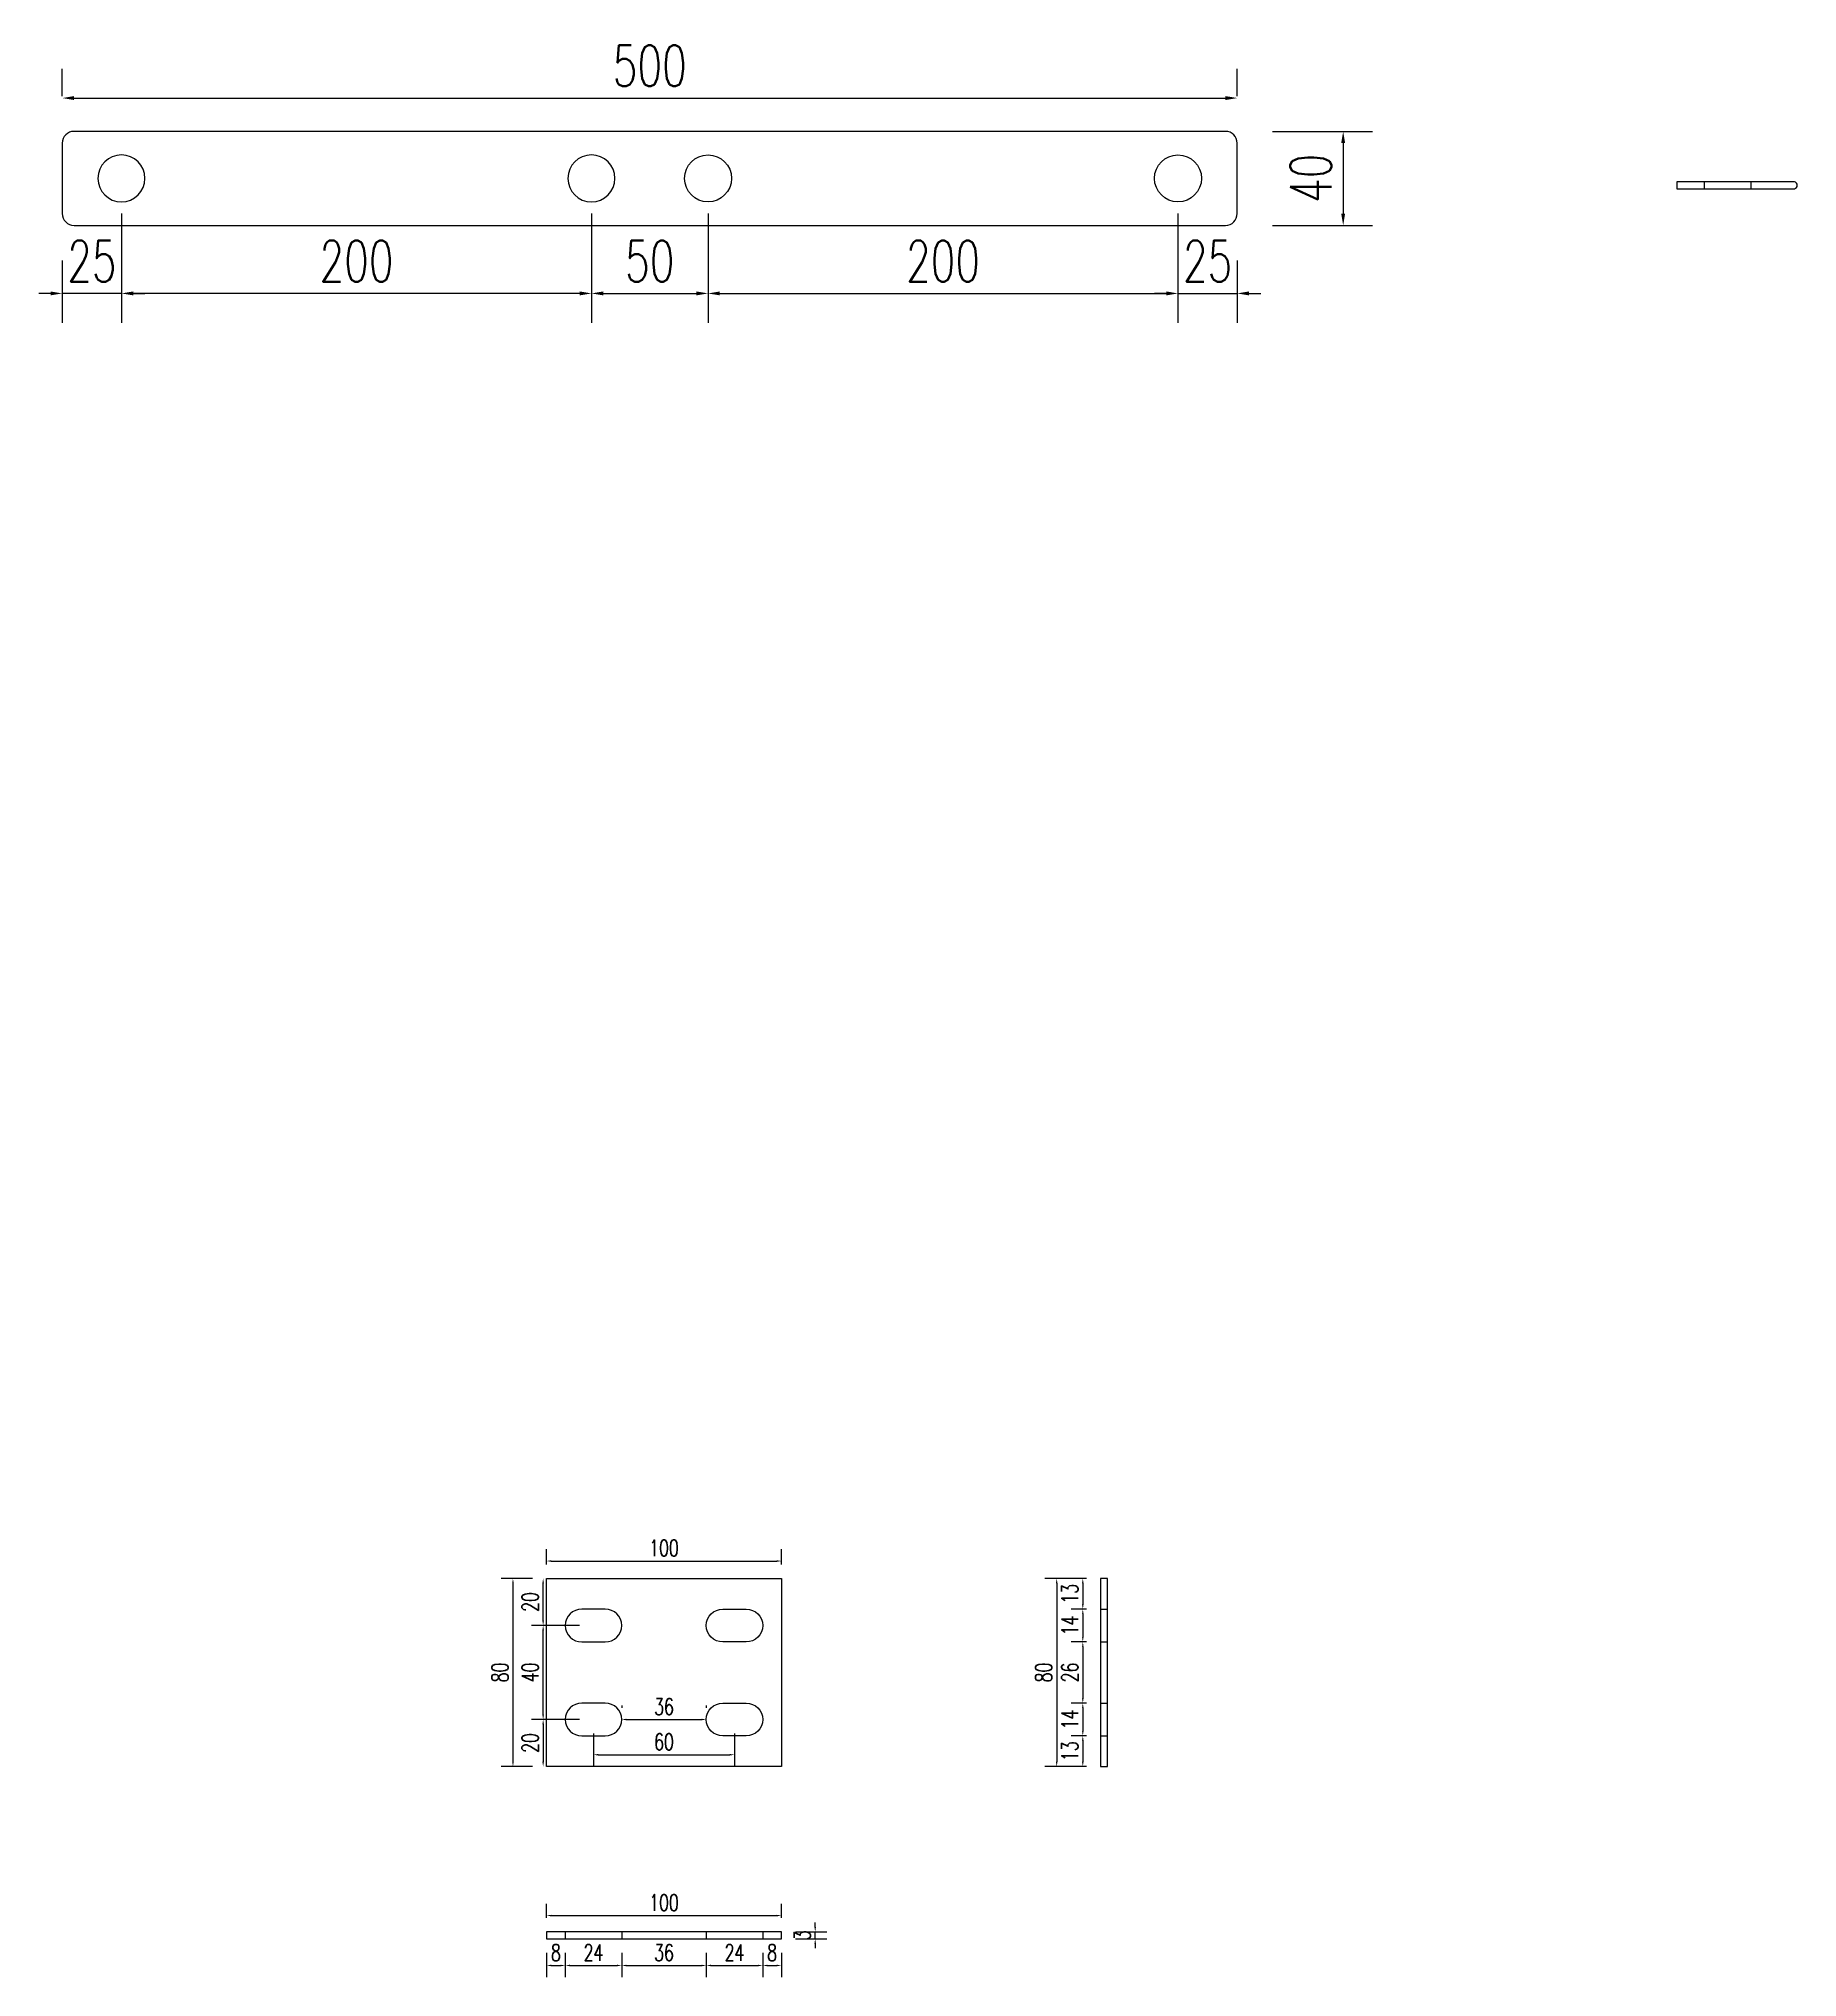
# Model space of a CAD drawing. Header units: millimetres. Extents: x -1088552 to 100, y 985 to 1353733.
# Drawn here: x -946702 to -945954, y 1261332 to 1262157 of the extents above; entities that cross this region are included whole.
import ezdxf

# ---------------------------------------------------------------- set-up
doc = ezdxf.new("R2010")
doc.units = ezdxf.units.MM
doc.header["$LTSCALE"] = 10
doc.layers.get('DEFPOINTS').update_dxf_attribs({"linetype": 'CONTINUOUS'})
doc.layers.add('W-STEEL_FRAME钢架', color=3, linetype='CONTINUOUS')
doc.styles.add('STANDARD_T3', font='simplex.shx', dxfattribs={"width": 0.7, "bigfont": 'gbcbig.shx'})
doc.dimstyles.new('W&&2', dxfattribs={"dimtxt": 3.5, "dimasz": 1, "dimexe": 2.5, "dimexo": 3, "dimgap": 1, "dimtad": 1, "dimdec": 0, "dimzin": 0, "dimdsep": 46, "dimtxsty": 'STANDARD_T3', "dimcen": 0.09, "dimclrd": 1, "dimclre": 1, "dimclrt": 7, "dimazin": 2, "dimtfac": 1, "dimtdec": 0, "dimtix": 1, "dimtmove": 2, "dimatfit": 3, "dimfxl": 100, "dimtolj": 1, "dimtzin": 0, "dimarcsym": 0})
doc.dimstyles.new('W&&5', dxfattribs={"dimtxt": 17.5, "dimasz": 5, "dimexe": 12.5, "dimexo": 15, "dimgap": 5, "dimtad": 1, "dimdec": 0, "dimzin": 0, "dimdsep": 46, "dimtxsty": 'STANDARD_T3', "dimcen": 0.09, "dimclrd": 1, "dimclre": 1, "dimclrt": 7, "dimazin": 2, "dimtfac": 1, "dimtdec": 0, "dimtix": 1, "dimtmove": 2, "dimatfit": 3, "dimfxl": 100, "dimtolj": 1, "dimtzin": 0, "dimarcsym": 0})

msp = doc.modelspace()

# ---------------------------------------------------------------- blocks, each defined once
blk = doc.blocks.new('*D149')
at = {"layer": 'DEFPOINTS', "color": 0, "transparency": 16777216}
for p in [(-946467.26, 1262097.47), (-946417.65, 1262097.47), (-946417.65, 1262048.5)]:
    blk.add_point(p, dxfattribs=at)
at = {"layer": 'W-STEEL_FRAME钢架', "color": 1, "lineweight": -2, "transparency": 16777216}
for p, q in [((-946467.26, 1262082.47), (-946467.26, 1262036)), ((-946417.65, 1262082.47), (-946417.65, 1262036)), ((-946462.26, 1262048.5), (-946422.65, 1262048.5))]:
    blk.add_line(p, q, dxfattribs=at)
at = {"layer": 'W-STEEL_FRAME钢架', "color": 1, "transparency": 16777216}
for points in [[(-946462.26, 1262049.34), (-946462.26, 1262047.67), (-946467.26, 1262048.5)], [(-946422.65, 1262049.34), (-946422.65, 1262047.67), (-946417.65, 1262048.5)]]:
    blk.add_solid(points, dxfattribs=at)
at = {"layer": 'W-STEEL_FRAME钢架', "color": 7, "transparency": 16777216, "insert": (-946442.46, 1262062.25), "char_height": 17.5, "attachment_point": 5, "style": 'STANDARD_T3'}
blk.add_mtext('\\A1;50', dxfattribs=at)
blk = doc.blocks.new('*D150')
at = {"layer": 'DEFPOINTS', "color": 0, "transparency": 16777216}
for p in [(-946192.46, 1262131.65), (-946692.46, 1262117.47), (-946192.46, 1262117.47)]:
    blk.add_point(p, dxfattribs=at)
at = {"layer": 'W-STEEL_FRAME钢架', "color": 1, "lineweight": -2, "transparency": 16777216}
for p, q in [((-946692.46, 1262132.47), (-946692.46, 1262144.15)), ((-946192.46, 1262132.47), (-946192.46, 1262144.15)), ((-946687.46, 1262131.65), (-946197.46, 1262131.65))]:
    blk.add_line(p, q, dxfattribs=at)
at = {"layer": 'W-STEEL_FRAME钢架', "color": 1, "transparency": 16777216}
for points in [[(-946687.46, 1262132.48), (-946687.46, 1262130.81), (-946692.46, 1262131.65)], [(-946197.46, 1262132.48), (-946197.46, 1262130.81), (-946192.46, 1262131.65)]]:
    blk.add_solid(points, dxfattribs=at)
at = {"layer": 'W-STEEL_FRAME钢架', "color": 7, "transparency": 16777216, "insert": (-946442.46, 1262145.4), "char_height": 17.5, "attachment_point": 5, "style": 'STANDARD_T3'}
blk.add_mtext('\\A1;500', dxfattribs=at)
blk = doc.blocks.new('*D151')
at = {"layer": 'DEFPOINTS', "color": 0, "transparency": 16777216}
for p in [(-946386.39, 1261509.02), (-946486.39, 1261501.56), (-946386.39, 1261501.56)]:
    blk.add_point(p, dxfattribs=at)
at = {"layer": 'W-STEEL_FRAME钢架', "color": 1, "lineweight": -2, "transparency": 16777216}
for p, q in [((-946486.39, 1261507.56), (-946486.39, 1261514.02)), ((-946386.39, 1261507.56), (-946386.39, 1261514.02)), ((-946484.39, 1261509.02), (-946388.39, 1261509.02))]:
    blk.add_line(p, q, dxfattribs=at)
at = {"layer": 'W-STEEL_FRAME钢架', "color": 1, "transparency": 16777216}
for points in [[(-946484.39, 1261509.35), (-946484.39, 1261508.68), (-946486.39, 1261509.02)], [(-946388.39, 1261509.35), (-946388.39, 1261508.68), (-946386.39, 1261509.02)]]:
    blk.add_solid(points, dxfattribs=at)
at = {"layer": 'W-STEEL_FRAME钢架', "color": 7, "transparency": 16777216, "insert": (-946436.39, 1261514.52), "char_height": 7, "attachment_point": 5, "style": 'STANDARD_T3'}
blk.add_mtext('\\A1;100', dxfattribs=at)
blk = doc.blocks.new('*D152')
at = {"layer": 'DEFPOINTS', "color": 0, "transparency": 16777216}
for p in [(-946486.39, 1261501.56), (-946500.67, 1261421.56), (-946486.39, 1261421.56)]:
    blk.add_point(p, dxfattribs=at)
at = {"layer": 'W-STEEL_FRAME钢架', "color": 1, "lineweight": -2, "transparency": 16777216}
for p, q in [((-946492.39, 1261501.56), (-946505.67, 1261501.56)), ((-946500.67, 1261499.56), (-946500.67, 1261423.56)), ((-946492.39, 1261421.56), (-946505.67, 1261421.56))]:
    blk.add_line(p, q, dxfattribs=at)
at = {"layer": 'W-STEEL_FRAME钢架', "color": 1, "transparency": 16777216}
for points in [[(-946501, 1261499.56), (-946500.33, 1261499.56), (-946500.67, 1261501.56)], [(-946501, 1261423.56), (-946500.33, 1261423.56), (-946500.67, 1261421.56)]]:
    blk.add_solid(points, dxfattribs=at)
at = {"layer": 'W-STEEL_FRAME钢架', "color": 7, "transparency": 16777216, "insert": (-946506.17, 1261461.56), "char_height": 7, "attachment_point": 5, "rotation": 90, "style": 'STANDARD_T3'}
blk.add_mtext('\\A1;80', dxfattribs=at)
blk = doc.blocks.new('*D153')
at = {"layer": 'DEFPOINTS', "color": 0, "transparency": 16777216}
for p in [(-946466.39, 1261441.56), (-946406.39, 1261441.56), (-946406.39, 1261426.56)]:
    blk.add_point(p, dxfattribs=at)
at = {"layer": 'W-STEEL_FRAME钢架', "color": 1, "lineweight": -2, "transparency": 16777216}
for p, q in [((-946466.39, 1261435.56), (-946466.39, 1261421.56)), ((-946406.39, 1261435.56), (-946406.39, 1261421.56)), ((-946464.39, 1261426.56), (-946408.39, 1261426.56))]:
    blk.add_line(p, q, dxfattribs=at)
at = {"layer": 'W-STEEL_FRAME钢架', "color": 1, "transparency": 16777216}
for points in [[(-946464.39, 1261426.89), (-946464.39, 1261426.23), (-946466.39, 1261426.56)], [(-946408.39, 1261426.89), (-946408.39, 1261426.23), (-946406.39, 1261426.56)]]:
    blk.add_solid(points, dxfattribs=at)
at = {"layer": 'W-STEEL_FRAME钢架', "color": 7, "transparency": 16777216, "insert": (-946436.39, 1261432.06), "char_height": 7, "attachment_point": 5, "style": 'STANDARD_T3'}
blk.add_mtext('\\A1;60', dxfattribs=at)
blk = doc.blocks.new('*D154')
at = {"layer": 'DEFPOINTS', "color": 0, "transparency": 16777216}
for p in [(-946487.82, 1261481.56), (-946466.39, 1261481.56), (-946466.39, 1261441.56)]:
    blk.add_point(p, dxfattribs=at)
at = {"layer": 'W-STEEL_FRAME钢架', "color": 1, "lineweight": -2, "transparency": 16777216}
for p, q in [((-946472.39, 1261481.56), (-946492.82, 1261481.56)), ((-946487.82, 1261443.56), (-946487.82, 1261479.56)), ((-946472.39, 1261441.56), (-946492.82, 1261441.56))]:
    blk.add_line(p, q, dxfattribs=at)
at = {"layer": 'W-STEEL_FRAME钢架', "color": 1, "transparency": 16777216}
for points in [[(-946488.16, 1261479.56), (-946487.49, 1261479.56), (-946487.82, 1261481.56)], [(-946488.16, 1261443.56), (-946487.49, 1261443.56), (-946487.82, 1261441.56)]]:
    blk.add_solid(points, dxfattribs=at)
at = {"layer": 'W-STEEL_FRAME钢架', "color": 7, "transparency": 16777216, "insert": (-946493.32, 1261461.56), "char_height": 7, "attachment_point": 5, "rotation": 90, "style": 'STANDARD_T3'}
blk.add_mtext('\\A1;40', dxfattribs=at)
blk = doc.blocks.new('*D155')
at = {"layer": 'DEFPOINTS', "color": 0, "transparency": 16777216}
for p in [(-946386.39, 1261358.1), (-946486.39, 1261351.21), (-946386.39, 1261351.21)]:
    blk.add_point(p, dxfattribs=at)
at = {"layer": 'W-STEEL_FRAME钢架', "color": 1, "lineweight": -2, "transparency": 16777216}
for p, q in [((-946486.39, 1261357.21), (-946486.39, 1261363.1)), ((-946484.39, 1261358.1), (-946388.39, 1261358.1)), ((-946386.39, 1261357.21), (-946386.39, 1261363.1))]:
    blk.add_line(p, q, dxfattribs=at)
at = {"layer": 'W-STEEL_FRAME钢架', "color": 1, "transparency": 16777216}
for points in [[(-946484.39, 1261358.44), (-946484.39, 1261357.77), (-946486.39, 1261358.1)], [(-946388.39, 1261358.44), (-946388.39, 1261357.77), (-946386.39, 1261358.1)]]:
    blk.add_solid(points, dxfattribs=at)
at = {"layer": 'W-STEEL_FRAME钢架', "color": 7, "transparency": 16777216, "insert": (-946436.39, 1261363.6), "char_height": 7, "attachment_point": 5, "style": 'STANDARD_T3'}
blk.add_mtext('\\A1;100', dxfattribs=at)
blk = doc.blocks.new('*D156')
at = {"layer": 'DEFPOINTS', "color": 0, "transparency": 16777216}
for p in [(-946486.39, 1261348.21), (-946478.39, 1261348.21), (-946478.39, 1261336.87)]:
    blk.add_point(p, dxfattribs=at)
at = {"layer": 'W-STEEL_FRAME钢架', "color": 1, "lineweight": -2, "transparency": 16777216}
for p, q in [((-946486.39, 1261342.21), (-946486.39, 1261331.87)), ((-946478.39, 1261342.21), (-946478.39, 1261331.87)), ((-946484.39, 1261336.87), (-946480.39, 1261336.87))]:
    blk.add_line(p, q, dxfattribs=at)
at = {"layer": 'W-STEEL_FRAME钢架', "color": 1, "transparency": 16777216}
for points in [[(-946484.39, 1261337.21), (-946484.39, 1261336.54), (-946486.39, 1261336.87)], [(-946480.39, 1261337.21), (-946480.39, 1261336.54), (-946478.39, 1261336.87)]]:
    blk.add_solid(points, dxfattribs=at)
at = {"layer": 'W-STEEL_FRAME钢架', "color": 7, "transparency": 16777216, "insert": (-946482.39, 1261342.37), "char_height": 7, "attachment_point": 5, "style": 'STANDARD_T3'}
blk.add_mtext('\\A1;8', dxfattribs=at)
blk = doc.blocks.new('*D157')
at = {"layer": 'DEFPOINTS', "color": 0, "transparency": 16777216}
for p in [(-946478.39, 1261348.21), (-946454.39, 1261348.21), (-946454.39, 1261336.87)]:
    blk.add_point(p, dxfattribs=at)
at = {"layer": 'W-STEEL_FRAME钢架', "color": 1, "lineweight": -2, "transparency": 16777216}
for p, q in [((-946478.39, 1261342.21), (-946478.39, 1261331.87)), ((-946454.39, 1261342.21), (-946454.39, 1261331.87)), ((-946476.39, 1261336.87), (-946456.39, 1261336.87))]:
    blk.add_line(p, q, dxfattribs=at)
at = {"layer": 'W-STEEL_FRAME钢架', "color": 1, "transparency": 16777216}
for points in [[(-946476.39, 1261337.21), (-946476.39, 1261336.54), (-946478.39, 1261336.87)], [(-946456.39, 1261337.21), (-946456.39, 1261336.54), (-946454.39, 1261336.87)]]:
    blk.add_solid(points, dxfattribs=at)
at = {"layer": 'W-STEEL_FRAME钢架', "color": 7, "transparency": 16777216, "insert": (-946466.39, 1261342.37), "char_height": 7, "attachment_point": 5, "style": 'STANDARD_T3'}
blk.add_mtext('\\A1;24', dxfattribs=at)
blk = doc.blocks.new('*D158')
at = {"layer": 'DEFPOINTS', "color": 0, "transparency": 16777216}
for p in [(-946454.39, 1261348.21), (-946418.39, 1261348.21), (-946418.39, 1261336.87)]:
    blk.add_point(p, dxfattribs=at)
at = {"layer": 'W-STEEL_FRAME钢架', "color": 1, "lineweight": -2, "transparency": 16777216}
for p, q in [((-946454.39, 1261342.21), (-946454.39, 1261331.87)), ((-946418.39, 1261342.21), (-946418.39, 1261331.87)), ((-946452.39, 1261336.87), (-946420.39, 1261336.87))]:
    blk.add_line(p, q, dxfattribs=at)
at = {"layer": 'W-STEEL_FRAME钢架', "color": 1, "transparency": 16777216}
for points in [[(-946452.39, 1261337.21), (-946452.39, 1261336.54), (-946454.39, 1261336.87)], [(-946420.39, 1261337.21), (-946420.39, 1261336.54), (-946418.39, 1261336.87)]]:
    blk.add_solid(points, dxfattribs=at)
at = {"layer": 'W-STEEL_FRAME钢架', "color": 7, "transparency": 16777216, "insert": (-946436.39, 1261342.37), "char_height": 7, "attachment_point": 5, "style": 'STANDARD_T3'}
blk.add_mtext('\\A1;36', dxfattribs=at)
blk = doc.blocks.new('*D159')
at = {"layer": 'DEFPOINTS', "color": 0, "transparency": 16777216}
for p in [(-946418.39, 1261348.21), (-946394.39, 1261348.21), (-946394.39, 1261336.87)]:
    blk.add_point(p, dxfattribs=at)
at = {"layer": 'W-STEEL_FRAME钢架', "color": 1, "lineweight": -2, "transparency": 16777216}
for p, q in [((-946418.39, 1261342.21), (-946418.39, 1261331.87)), ((-946394.39, 1261342.21), (-946394.39, 1261331.87)), ((-946416.39, 1261336.87), (-946396.39, 1261336.87))]:
    blk.add_line(p, q, dxfattribs=at)
at = {"layer": 'W-STEEL_FRAME钢架', "color": 1, "transparency": 16777216}
for points in [[(-946416.39, 1261337.21), (-946416.39, 1261336.54), (-946418.39, 1261336.87)], [(-946396.39, 1261337.21), (-946396.39, 1261336.54), (-946394.39, 1261336.87)]]:
    blk.add_solid(points, dxfattribs=at)
at = {"layer": 'W-STEEL_FRAME钢架', "color": 7, "transparency": 16777216, "insert": (-946406.39, 1261342.37), "char_height": 7, "attachment_point": 5, "style": 'STANDARD_T3'}
blk.add_mtext('\\A1;24', dxfattribs=at)
blk = doc.blocks.new('*D160')
at = {"layer": 'DEFPOINTS', "color": 0, "transparency": 16777216}
for p in [(-946394.39, 1261348.21), (-946386.39, 1261348.21), (-946386.39, 1261336.87)]:
    blk.add_point(p, dxfattribs=at)
at = {"layer": 'W-STEEL_FRAME钢架', "color": 1, "lineweight": -2, "transparency": 16777216}
for p, q in [((-946394.39, 1261342.21), (-946394.39, 1261331.87)), ((-946386.39, 1261342.21), (-946386.39, 1261331.87)), ((-946392.39, 1261336.87), (-946388.39, 1261336.87))]:
    blk.add_line(p, q, dxfattribs=at)
at = {"layer": 'W-STEEL_FRAME钢架', "color": 1, "transparency": 16777216}
for points in [[(-946392.39, 1261337.21), (-946392.39, 1261336.54), (-946394.39, 1261336.87)], [(-946388.39, 1261337.21), (-946388.39, 1261336.54), (-946386.39, 1261336.87)]]:
    blk.add_solid(points, dxfattribs=at)
at = {"layer": 'W-STEEL_FRAME钢架', "color": 7, "transparency": 16777216, "insert": (-946390.39, 1261342.37), "char_height": 7, "attachment_point": 5, "style": 'STANDARD_T3'}
blk.add_mtext('\\A1;8', dxfattribs=at)
blk = doc.blocks.new('*D161')
at = {"layer": 'DEFPOINTS', "color": 0, "transparency": 16777216}
for p in [(-946250.65, 1261501.56), (-946258.16, 1261488.56), (-946250.65, 1261488.56)]:
    blk.add_point(p, dxfattribs=at)
at = {"layer": 'W-STEEL_FRAME钢架', "color": 1, "lineweight": -2, "transparency": 16777216}
for p, q in [((-946256.65, 1261501.56), (-946263.16, 1261501.56)), ((-946258.16, 1261499.56), (-946258.16, 1261490.56)), ((-946256.65, 1261488.56), (-946263.16, 1261488.56))]:
    blk.add_line(p, q, dxfattribs=at)
at = {"layer": 'W-STEEL_FRAME钢架', "color": 1, "transparency": 16777216}
for points in [[(-946258.49, 1261499.56), (-946257.83, 1261499.56), (-946258.16, 1261501.56)], [(-946258.49, 1261490.56), (-946257.83, 1261490.56), (-946258.16, 1261488.56)]]:
    blk.add_solid(points, dxfattribs=at)
at = {"layer": 'W-STEEL_FRAME钢架', "color": 7, "transparency": 16777216, "insert": (-946263.66, 1261495.06), "char_height": 7, "attachment_point": 5, "rotation": 90, "style": 'STANDARD_T3'}
blk.add_mtext('\\A1;13', dxfattribs=at)
blk = doc.blocks.new('*D162')
at = {"layer": 'DEFPOINTS', "color": 0, "transparency": 16777216}
for p in [(-946250.65, 1261488.56), (-946258.16, 1261474.56), (-946250.65, 1261474.56)]:
    blk.add_point(p, dxfattribs=at)
at = {"layer": 'W-STEEL_FRAME钢架', "color": 1, "lineweight": -2, "transparency": 16777216}
for p, q in [((-946256.65, 1261488.56), (-946263.16, 1261488.56)), ((-946258.16, 1261486.56), (-946258.16, 1261476.56)), ((-946256.65, 1261474.56), (-946263.16, 1261474.56))]:
    blk.add_line(p, q, dxfattribs=at)
at = {"layer": 'W-STEEL_FRAME钢架', "color": 1, "transparency": 16777216}
for points in [[(-946258.49, 1261486.56), (-946257.83, 1261486.56), (-946258.16, 1261488.56)], [(-946258.49, 1261476.56), (-946257.83, 1261476.56), (-946258.16, 1261474.56)]]:
    blk.add_solid(points, dxfattribs=at)
at = {"layer": 'W-STEEL_FRAME钢架', "color": 7, "transparency": 16777216, "insert": (-946263.66, 1261481.56), "char_height": 7, "attachment_point": 5, "rotation": 90, "style": 'STANDARD_T3'}
blk.add_mtext('\\A1;14', dxfattribs=at)
blk = doc.blocks.new('*D163')
at = {"layer": 'DEFPOINTS', "color": 0, "transparency": 16777216}
for p in [(-946250.65, 1261474.56), (-946258.16, 1261448.56), (-946250.65, 1261448.56)]:
    blk.add_point(p, dxfattribs=at)
at = {"layer": 'W-STEEL_FRAME钢架', "color": 1, "lineweight": -2, "transparency": 16777216}
for p, q in [((-946256.65, 1261474.56), (-946263.16, 1261474.56)), ((-946258.16, 1261472.56), (-946258.16, 1261450.56)), ((-946256.65, 1261448.56), (-946263.16, 1261448.56))]:
    blk.add_line(p, q, dxfattribs=at)
at = {"layer": 'W-STEEL_FRAME钢架', "color": 1, "transparency": 16777216}
for points in [[(-946258.49, 1261472.56), (-946257.83, 1261472.56), (-946258.16, 1261474.56)], [(-946258.49, 1261450.56), (-946257.83, 1261450.56), (-946258.16, 1261448.56)]]:
    blk.add_solid(points, dxfattribs=at)
at = {"layer": 'W-STEEL_FRAME钢架', "color": 7, "transparency": 16777216, "insert": (-946263.66, 1261461.56), "char_height": 7, "attachment_point": 5, "rotation": 90, "style": 'STANDARD_T3'}
blk.add_mtext('\\A1;26', dxfattribs=at)
blk = doc.blocks.new('*D164')
at = {"layer": 'DEFPOINTS', "color": 0, "transparency": 16777216}
for p in [(-946250.65, 1261448.56), (-946258.16, 1261434.56), (-946250.65, 1261434.56)]:
    blk.add_point(p, dxfattribs=at)
at = {"layer": 'W-STEEL_FRAME钢架', "color": 1, "lineweight": -2, "transparency": 16777216}
for p, q in [((-946256.65, 1261448.56), (-946263.16, 1261448.56)), ((-946258.16, 1261446.56), (-946258.16, 1261436.56)), ((-946256.65, 1261434.56), (-946263.16, 1261434.56))]:
    blk.add_line(p, q, dxfattribs=at)
at = {"layer": 'W-STEEL_FRAME钢架', "color": 1, "transparency": 16777216}
for points in [[(-946258.49, 1261446.56), (-946257.83, 1261446.56), (-946258.16, 1261448.56)], [(-946258.49, 1261436.56), (-946257.83, 1261436.56), (-946258.16, 1261434.56)]]:
    blk.add_solid(points, dxfattribs=at)
at = {"layer": 'W-STEEL_FRAME钢架', "color": 7, "transparency": 16777216, "insert": (-946263.66, 1261441.56), "char_height": 7, "attachment_point": 5, "rotation": 90, "style": 'STANDARD_T3'}
blk.add_mtext('\\A1;14', dxfattribs=at)
blk = doc.blocks.new('*D165')
at = {"layer": 'DEFPOINTS', "color": 0, "transparency": 16777216}
for p in [(-946250.65, 1261434.56), (-946258.16, 1261421.56), (-946250.65, 1261421.56)]:
    blk.add_point(p, dxfattribs=at)
at = {"layer": 'W-STEEL_FRAME钢架', "color": 1, "lineweight": -2, "transparency": 16777216}
for p, q in [((-946256.65, 1261434.56), (-946263.16, 1261434.56)), ((-946258.16, 1261432.56), (-946258.16, 1261423.56)), ((-946256.65, 1261421.56), (-946263.16, 1261421.56))]:
    blk.add_line(p, q, dxfattribs=at)
at = {"layer": 'W-STEEL_FRAME钢架', "color": 1, "transparency": 16777216}
for points in [[(-946258.49, 1261432.56), (-946257.83, 1261432.56), (-946258.16, 1261434.56)], [(-946258.49, 1261423.56), (-946257.83, 1261423.56), (-946258.16, 1261421.56)]]:
    blk.add_solid(points, dxfattribs=at)
at = {"layer": 'W-STEEL_FRAME钢架', "color": 7, "transparency": 16777216, "insert": (-946263.66, 1261428.06), "char_height": 7, "attachment_point": 5, "rotation": 90, "style": 'STANDARD_T3'}
blk.add_mtext('\\A1;13', dxfattribs=at)
blk = doc.blocks.new('*D166')
at = {"layer": 'DEFPOINTS', "color": 0, "transparency": 16777216}
for p in [(-946250.65, 1261501.56), (-946269.27, 1261421.56), (-946250.65, 1261421.56)]:
    blk.add_point(p, dxfattribs=at)
at = {"layer": 'W-STEEL_FRAME钢架', "color": 1, "lineweight": -2, "transparency": 16777216}
for p, q in [((-946256.65, 1261501.56), (-946274.27, 1261501.56)), ((-946269.27, 1261499.56), (-946269.27, 1261423.56)), ((-946256.65, 1261421.56), (-946274.27, 1261421.56))]:
    blk.add_line(p, q, dxfattribs=at)
at = {"layer": 'W-STEEL_FRAME钢架', "color": 1, "transparency": 16777216}
for points in [[(-946269.6, 1261499.56), (-946268.94, 1261499.56), (-946269.27, 1261501.56)], [(-946269.6, 1261423.56), (-946268.94, 1261423.56), (-946269.27, 1261421.56)]]:
    blk.add_solid(points, dxfattribs=at)
at = {"layer": 'W-STEEL_FRAME钢架', "color": 7, "transparency": 16777216, "insert": (-946274.77, 1261461.56), "char_height": 7, "attachment_point": 5, "rotation": 90, "style": 'STANDARD_T3'}
blk.add_mtext('\\A1;80', dxfattribs=at)
blk = doc.blocks.new('*D167')
at = {"layer": 'DEFPOINTS', "color": 0, "transparency": 16777216}
for p in [(-946454.39, 1261441.56), (-946418.39, 1261441.56), (-946418.39, 1261441.56)]:
    blk.add_point(p, dxfattribs=at)
at = {"layer": 'W-STEEL_FRAME钢架', "color": 1, "lineweight": -2, "transparency": 16777216}
for p, q in [((-946454.39, 1261447.56), (-946454.39, 1261446.56)), ((-946418.39, 1261447.56), (-946418.39, 1261446.56)), ((-946452.39, 1261441.56), (-946420.39, 1261441.56))]:
    blk.add_line(p, q, dxfattribs=at)
at = {"layer": 'W-STEEL_FRAME钢架', "color": 1, "transparency": 16777216}
for points in [[(-946452.39, 1261441.89), (-946452.39, 1261441.23), (-946454.39, 1261441.56)], [(-946420.39, 1261441.89), (-946420.39, 1261441.23), (-946418.39, 1261441.56)]]:
    blk.add_solid(points, dxfattribs=at)
at = {"layer": 'W-STEEL_FRAME钢架', "color": 7, "transparency": 16777216, "insert": (-946436.39, 1261447.06), "char_height": 7, "attachment_point": 5, "style": 'STANDARD_T3'}
blk.add_mtext('\\A1;36', dxfattribs=at)
blk = doc.blocks.new('*D168')
at = {"layer": 'DEFPOINTS', "color": 0, "transparency": 16777216}
for p in [(-946487.82, 1261501.56), (-946486.39, 1261501.56), (-946466.39, 1261481.56)]:
    blk.add_point(p, dxfattribs=at)
at = {"layer": 'W-STEEL_FRAME钢架', "color": 1, "lineweight": -2, "transparency": 16777216}
for p, q in [((-946492.39, 1261501.56), (-946492.82, 1261501.56)), ((-946487.82, 1261483.56), (-946487.82, 1261499.56)), ((-946472.39, 1261481.56), (-946492.82, 1261481.56))]:
    blk.add_line(p, q, dxfattribs=at)
at = {"layer": 'W-STEEL_FRAME钢架', "color": 1, "transparency": 16777216}
for points in [[(-946488.16, 1261499.56), (-946487.49, 1261499.56), (-946487.82, 1261501.56)], [(-946488.16, 1261483.56), (-946487.49, 1261483.56), (-946487.82, 1261481.56)]]:
    blk.add_solid(points, dxfattribs=at)
at = {"layer": 'W-STEEL_FRAME钢架', "color": 7, "transparency": 16777216, "insert": (-946493.32, 1261491.56), "char_height": 7, "attachment_point": 5, "rotation": 90, "style": 'STANDARD_T3'}
blk.add_mtext('\\A1;20', dxfattribs=at)
blk = doc.blocks.new('*D169')
at = {"layer": 'DEFPOINTS', "color": 0, "transparency": 16777216}
for p in [(-946466.39, 1261441.56), (-946487.82, 1261421.56), (-946486.39, 1261421.56)]:
    blk.add_point(p, dxfattribs=at)
at = {"layer": 'W-STEEL_FRAME钢架', "color": 1, "lineweight": -2, "transparency": 16777216}
for p, q in [((-946472.39, 1261441.56), (-946492.82, 1261441.56)), ((-946487.82, 1261439.56), (-946487.82, 1261423.56)), ((-946492.39, 1261421.56), (-946492.82, 1261421.56))]:
    blk.add_line(p, q, dxfattribs=at)
at = {"layer": 'W-STEEL_FRAME钢架', "color": 1, "transparency": 16777216}
for points in [[(-946488.16, 1261439.56), (-946487.49, 1261439.56), (-946487.82, 1261441.56)], [(-946488.16, 1261423.56), (-946487.49, 1261423.56), (-946487.82, 1261421.56)]]:
    blk.add_solid(points, dxfattribs=at)
at = {"layer": 'W-STEEL_FRAME钢架', "color": 7, "transparency": 16777216, "insert": (-946493.32, 1261431.56), "char_height": 7, "attachment_point": 5, "rotation": 90, "style": 'STANDARD_T3'}
blk.add_mtext('\\A1;20', dxfattribs=at)
blk = doc.blocks.new('*D170')
at = {"layer": 'DEFPOINTS', "color": 0, "transparency": 16777216}
for p in [(-946386.39, 1261351.21), (-946386.39, 1261348.21), (-946372.04, 1261351.21)]:
    blk.add_point(p, dxfattribs=at)
at = {"layer": 'W-STEEL_FRAME钢架', "color": 1, "lineweight": -2, "transparency": 16777216}
for p, q in [((-946380.39, 1261351.21), (-946367.04, 1261351.21)), ((-946380.39, 1261348.21), (-946367.04, 1261348.21)), ((-946372.04, 1261353.21), (-946372.04, 1261355.21)), ((-946372.04, 1261348.21), (-946372.04, 1261351.21)), ((-946372.04, 1261346.21), (-946372.04, 1261344.21))]:
    blk.add_line(p, q, dxfattribs=at)
at = {"layer": 'W-STEEL_FRAME钢架', "color": 1, "transparency": 16777216}
for points in [[(-946372.38, 1261353.21), (-946371.71, 1261353.21), (-946372.04, 1261351.21)], [(-946372.38, 1261346.21), (-946371.71, 1261346.21), (-946372.04, 1261348.21)]]:
    blk.add_solid(points, dxfattribs=at)
at = {"layer": 'W-STEEL_FRAME钢架', "color": 7, "transparency": 16777216, "insert": (-946377.54, 1261349.71), "char_height": 7, "attachment_point": 5, "rotation": 90, "style": 'STANDARD_T3'}
blk.add_mtext('\\A1;3', dxfattribs=at)
blk = doc.blocks.new('*U172')
at = {"layer": 'W-STEEL_FRAME钢架', "transparency": 33554687}
blk.add_circle((0, 0), 10, dxfattribs=at)
blk = doc.blocks.new('*U173')
at = {"layer": 'W-STEEL_FRAME钢架', "color": 0, "linetype": 'ByBlock', "lineweight": -2, "transparency": 16777216}
for p in [(0, 0), (200, 0)]:
    blk.add_blockref('*U172', p, dxfattribs=at)
blk = doc.blocks.new('*D184')
at = {"layer": 'DEFPOINTS', "color": 0, "transparency": 16777216}
for p in [(-946667.26, 1262097.47), (-946467.26, 1262097.47), (-946667.26, 1262048.5)]:
    blk.add_point(p, dxfattribs=at)
at = {"layer": 'W-STEEL_FRAME钢架', "color": 1, "lineweight": -2, "transparency": 16777216}
for p, q in [((-946667.26, 1262082.47), (-946667.26, 1262036)), ((-946467.26, 1262082.47), (-946467.26, 1262036)), ((-946472.26, 1262048.5), (-946662.26, 1262048.5))]:
    blk.add_line(p, q, dxfattribs=at)
at = {"layer": 'W-STEEL_FRAME钢架', "color": 1, "transparency": 16777216}
for points in [[(-946662.26, 1262049.34), (-946662.26, 1262047.67), (-946667.26, 1262048.5)], [(-946472.26, 1262049.34), (-946472.26, 1262047.67), (-946467.26, 1262048.5)]]:
    blk.add_solid(points, dxfattribs=at)
at = {"layer": 'W-STEEL_FRAME钢架', "color": 7, "transparency": 16777216, "insert": (-946567.26, 1262062.25), "char_height": 17.5, "attachment_point": 5, "style": 'STANDARD_T3'}
blk.add_mtext('\\A1;200', dxfattribs=at)
blk = doc.blocks.new('*D185')
at = {"layer": 'DEFPOINTS', "color": 0, "transparency": 16777216}
for p in [(-946667.26, 1262097.47), (-946692.46, 1262077.47), (-946692.46, 1262048.5)]:
    blk.add_point(p, dxfattribs=at)
at = {"layer": 'W-STEEL_FRAME钢架', "color": 1, "lineweight": -2, "transparency": 16777216}
for p, q in [((-946667.26, 1262082.47), (-946667.26, 1262036)), ((-946692.46, 1262062.47), (-946692.46, 1262036)), ((-946697.46, 1262048.5), (-946702.46, 1262048.5)), ((-946667.26, 1262048.5), (-946692.46, 1262048.5)), ((-946662.26, 1262048.5), (-946657.26, 1262048.5))]:
    blk.add_line(p, q, dxfattribs=at)
at = {"layer": 'W-STEEL_FRAME钢架', "color": 1, "transparency": 16777216}
for points in [[(-946697.46, 1262049.34), (-946697.46, 1262047.67), (-946692.46, 1262048.5)], [(-946662.26, 1262049.34), (-946662.26, 1262047.67), (-946667.26, 1262048.5)]]:
    blk.add_solid(points, dxfattribs=at)
at = {"layer": 'W-STEEL_FRAME钢架', "color": 7, "transparency": 16777216, "insert": (-946679.86, 1262062.25), "char_height": 17.5, "attachment_point": 5, "style": 'STANDARD_T3'}
blk.add_mtext('\\A1;25', dxfattribs=at)
blk = doc.blocks.new('*D186')
at = {"layer": 'DEFPOINTS', "color": 0, "transparency": 16777216}
for p in [(-946417.65, 1262097.47), (-946217.65, 1262097.47), (-946217.65, 1262048.5)]:
    blk.add_point(p, dxfattribs=at)
at = {"layer": 'W-STEEL_FRAME钢架', "color": 1, "lineweight": -2, "transparency": 16777216}
for p, q in [((-946417.65, 1262082.47), (-946417.65, 1262036)), ((-946217.65, 1262082.47), (-946217.65, 1262036)), ((-946412.65, 1262048.5), (-946222.65, 1262048.5))]:
    blk.add_line(p, q, dxfattribs=at)
at = {"layer": 'W-STEEL_FRAME钢架', "color": 1, "transparency": 16777216}
for points in [[(-946412.65, 1262049.34), (-946412.65, 1262047.67), (-946417.65, 1262048.5)], [(-946222.65, 1262049.34), (-946222.65, 1262047.67), (-946217.65, 1262048.5)]]:
    blk.add_solid(points, dxfattribs=at)
at = {"layer": 'W-STEEL_FRAME钢架', "color": 7, "transparency": 16777216, "insert": (-946317.65, 1262062.25), "char_height": 17.5, "attachment_point": 5, "style": 'STANDARD_T3'}
blk.add_mtext('\\A1;200', dxfattribs=at)
blk = doc.blocks.new('*D187')
at = {"layer": 'DEFPOINTS', "color": 0, "transparency": 16777216}
for p in [(-946217.65, 1262097.47), (-946192.46, 1262077.47), (-946192.46, 1262048.5)]:
    blk.add_point(p, dxfattribs=at)
at = {"layer": 'W-STEEL_FRAME钢架', "color": 1, "lineweight": -2, "transparency": 16777216}
for p, q in [((-946217.65, 1262082.47), (-946217.65, 1262036)), ((-946192.46, 1262062.47), (-946192.46, 1262036)), ((-946222.65, 1262048.5), (-946227.65, 1262048.5)), ((-946217.65, 1262048.5), (-946192.46, 1262048.5)), ((-946187.46, 1262048.5), (-946182.46, 1262048.5))]:
    blk.add_line(p, q, dxfattribs=at)
at = {"layer": 'W-STEEL_FRAME钢架', "color": 1, "transparency": 16777216}
for points in [[(-946222.65, 1262049.34), (-946222.65, 1262047.67), (-946217.65, 1262048.5)], [(-946187.46, 1262049.34), (-946187.46, 1262047.67), (-946192.46, 1262048.5)]]:
    blk.add_solid(points, dxfattribs=at)
at = {"layer": 'W-STEEL_FRAME钢架', "color": 7, "transparency": 16777216, "insert": (-946205.05, 1262062.25), "char_height": 17.5, "attachment_point": 5, "style": 'STANDARD_T3'}
blk.add_mtext('\\A1;25', dxfattribs=at)
blk = doc.blocks.new('*U195')
at = {"layer": 'W-STEEL_FRAME钢架', "transparency": 33554687}
blk.add_circle((0, 0), 10, dxfattribs=at)
blk = doc.blocks.new('*U196')
at = {"layer": 'W-STEEL_FRAME钢架', "color": 0, "linetype": 'ByBlock', "lineweight": -2, "transparency": 16777216}
for p in [(0, 0), (200, 0)]:
    blk.add_blockref('*U195', p, dxfattribs=at)
blk = doc.blocks.new('*D604')
at = {"layer": 'DEFPOINTS', "color": 0, "transparency": 16777216}
for p in [(-946192.46, 1262117.47), (-946192.46, 1262077.47), (-946147.35, 1262077.47)]:
    blk.add_point(p, dxfattribs=at)
at = {"layer": 'W-STEEL_FRAME钢架', "color": 1, "lineweight": -2, "transparency": 16777216}
for p, q in [((-946177.46, 1262117.47), (-946134.85, 1262117.47)), ((-946147.35, 1262112.47), (-946147.35, 1262082.47)), ((-946177.46, 1262077.47), (-946134.85, 1262077.47))]:
    blk.add_line(p, q, dxfattribs=at)
at = {"layer": 'W-STEEL_FRAME钢架', "color": 1, "transparency": 16777216}
for points in [[(-946148.19, 1262112.47), (-946146.52, 1262112.47), (-946147.35, 1262117.47)], [(-946148.19, 1262082.47), (-946146.52, 1262082.47), (-946147.35, 1262077.47)]]:
    blk.add_solid(points, dxfattribs=at)
at = {"layer": 'W-STEEL_FRAME钢架', "color": 7, "transparency": 16777216, "insert": (-946161.1, 1262097.47), "char_height": 17.5, "attachment_point": 5, "rotation": 90, "style": 'STANDARD_T3'}
blk.add_mtext('\\A1;40', dxfattribs=at)

# ---------------------------------------------------------------- dimensions: what is measured, and where the dimension line sits
at = {"layer": 'W-STEEL_FRAME钢架', "transparency": 33554687}
for base, p1, p2, dimstyle, picture, middle in [((-946192.46, 1262131.65), (-946692.46, 1262117.47), (-946192.46, 1262117.47), 'W&&5', '*D150', (-946442.46, 1262145.4)), ((-946692.46, 1262048.5), (-946667.26, 1262097.47), (-946692.46, 1262077.47), 'W&&5', '*D185', (-946679.86, 1262062.25)), ((-946667.26, 1262048.5), (-946467.26, 1262097.47), (-946667.26, 1262097.47), 'W&&5', '*D184', (-946567.26, 1262062.25)), ((-946417.65, 1262048.5), (-946467.26, 1262097.47), (-946417.65, 1262097.47), 'W&&5', '*D149', (-946442.46, 1262062.25)), ((-946217.65, 1262048.5), (-946417.65, 1262097.47), (-946217.65, 1262097.47), 'W&&5', '*D186', (-946317.65, 1262062.25)), ((-946192.46, 1262048.5), (-946217.65, 1262097.47), (-946192.46, 1262077.47), 'W&&5', '*D187', (-946205.05, 1262062.25)), ((-946386.39, 1261509.02), (-946486.39, 1261501.56), (-946386.39, 1261501.56), 'W&&2', '*D151', (-946436.39, 1261514.52)), ((-946418.39, 1261441.56), (-946454.39, 1261441.56), (-946418.39, 1261441.56), 'W&&2', '*D167', (-946436.39, 1261447.06)), ((-946406.39, 1261426.56), (-946466.39, 1261441.56), (-946406.39, 1261441.56), 'W&&2', '*D153', (-946436.39, 1261432.06)), ((-946386.39, 1261358.1), (-946486.39, 1261351.21), (-946386.39, 1261351.21), 'W&&2', '*D155', (-946436.39, 1261363.6)), ((-946478.39, 1261336.87), (-946486.39, 1261348.21), (-946478.39, 1261348.21), 'W&&2', '*D156', (-946482.39, 1261342.37)), ((-946454.39, 1261336.87), (-946478.39, 1261348.21), (-946454.39, 1261348.21), 'W&&2', '*D157', (-946466.39, 1261342.37)), ((-946418.39, 1261336.87), (-946454.39, 1261348.21), (-946418.39, 1261348.21), 'W&&2', '*D158', (-946436.39, 1261342.37)), ((-946394.39, 1261336.87), (-946418.39, 1261348.21), (-946394.39, 1261348.21), 'W&&2', '*D159', (-946406.39, 1261342.37)), ((-946386.39, 1261336.87), (-946394.39, 1261348.21), (-946386.39, 1261348.21), 'W&&2', '*D160', (-946390.39, 1261342.37))]:
    dim = msp.add_linear_dim(base=base, p1=p1, p2=p2, dimstyle=dimstyle, dxfattribs=at)
    dim.commit()
    dim.dimension.update_dxf_attribs({"geometry": picture, "text_midpoint": middle})
for base, p1, p2, dimstyle, picture, middle in [((-946147.35, 1262077.47), (-946192.46, 1262117.47), (-946192.46, 1262077.47), 'W&&5', '*D604', (-946161.1, 1262097.47)), ((-946500.67, 1261421.56), (-946486.39, 1261501.56), (-946486.39, 1261421.56), 'W&&2', '*D152', (-946506.17, 1261461.56)), ((-946487.82, 1261501.56), (-946466.39, 1261481.56), (-946486.39, 1261501.56), 'W&&2', '*D168', (-946493.32, 1261491.56)), ((-946269.27, 1261421.56), (-946250.65, 1261501.56), (-946250.65, 1261421.56), 'W&&2', '*D166', (-946274.77, 1261461.56)), ((-946258.16, 1261488.56), (-946250.65, 1261501.56), (-946250.65, 1261488.56), 'W&&2', '*D161', (-946263.66, 1261495.06)), ((-946258.16, 1261474.56), (-946250.65, 1261488.56), (-946250.65, 1261474.56), 'W&&2', '*D162', (-946263.66, 1261481.56)), ((-946487.82, 1261481.56), (-946466.39, 1261441.56), (-946466.39, 1261481.56), 'W&&2', '*D154', (-946493.32, 1261461.56)), ((-946258.16, 1261448.56), (-946250.65, 1261474.56), (-946250.65, 1261448.56), 'W&&2', '*D163', (-946263.66, 1261461.56)), ((-946258.16, 1261434.56), (-946250.65, 1261448.56), (-946250.65, 1261434.56), 'W&&2', '*D164', (-946263.66, 1261441.56)), ((-946487.82, 1261421.56), (-946466.39, 1261441.56), (-946486.39, 1261421.56), 'W&&2', '*D169', (-946493.32, 1261431.56)), ((-946258.16, 1261421.56), (-946250.65, 1261434.56), (-946250.65, 1261421.56), 'W&&2', '*D165', (-946263.66, 1261428.06)), ((-946372.04, 1261351.21), (-946386.39, 1261348.21), (-946386.39, 1261351.21), 'W&&2', '*D170', (-946377.54, 1261349.71))]:
    dim = msp.add_linear_dim(base=base, p1=p1, p2=p2, angle=90, dimstyle=dimstyle, dxfattribs=at)
    dim.commit()
    dim.dimension.update_dxf_attribs({"geometry": picture, "text_midpoint": middle})

# ---------------------------------------------------------------- linework, layer by layer
at = {"layer": 'W-STEEL_FRAME钢架', "transparency": 33554687}
for p, q in [((-946197.46, 1262117.47), (-946687.46, 1262117.47)), ((-946692.46, 1262112.47), (-946692.46, 1262082.47)), ((-946192.46, 1262082.47), (-946192.46, 1262112.47)), ((-946687.46, 1262077.47), (-946197.46, 1262077.47)), ((-946250.65, 1261488.56), (-946247.65, 1261488.56)), ((-946250.65, 1261474.56), (-946247.65, 1261474.56)), ((-946250.65, 1261448.56), (-946247.65, 1261448.56)), ((-946250.65, 1261434.56), (-946247.65, 1261434.56))]:
    msp.add_line(p, q, dxfattribs=at)
msp.add_lwpolyline([(-945955.3, 1262096.03), (-946005.3, 1262096.03), (-946005.3, 1262096.03), (-946005.3, 1262093.03), (-946005.3, 1262093.03), (-945955.3, 1262093.03, 0.776493), (-945955.3, 1262096.03)], format="xyb", dxfattribs=at)
at = {"layer": 'W-STEEL_FRAME钢架', "color": 1, "transparency": 33554687}
msp.add_lwpolyline([(-945993.8, 1262093.03), (-945973.8, 1262093.03), (-945973.8, 1262096.03), (-945993.8, 1262096.03)], close=True, dxfattribs=at)
at = {"layer": 'W-STEEL_FRAME钢架', "transparency": 33554687}
for points in [[(-946486.39, 1261421.56), (-946486.39, 1261501.56), (-946386.39, 1261501.56), (-946386.39, 1261421.56)], [(-946250.65, 1261421.56), (-946247.65, 1261421.56), (-946247.65, 1261501.56), (-946250.65, 1261501.56)], [(-946486.39, 1261348.21), (-946386.39, 1261348.21), (-946386.39, 1261351.21), (-946486.39, 1261351.21)]]:
    msp.add_lwpolyline(points, close=True, dxfattribs=at)
at = {"layer": 'W-STEEL_FRAME钢架', "color": 2, "transparency": 33554687}
for points in [[(-946471.39, 1261474.56), (-946461.39, 1261474.56, 1), (-946461.39, 1261488.56), (-946471.39, 1261488.56, 1)], [(-946401.39, 1261474.56), (-946411.39, 1261474.56, -1), (-946411.39, 1261488.56), (-946401.39, 1261488.56, -1)], [(-946471.39, 1261434.56), (-946461.39, 1261434.56, 1), (-946461.39, 1261448.56), (-946471.39, 1261448.56, 1)], [(-946401.39, 1261434.56), (-946411.39, 1261434.56, -1), (-946411.39, 1261448.56), (-946401.39, 1261448.56, -1)]]:
    msp.add_lwpolyline(points, format="xyb", close=True, dxfattribs=at)
at = {"layer": 'W-STEEL_FRAME钢架', "transparency": 33554687}
for points in [[(-946478.39, 1261351.21), (-946478.39, 1261348.21)], [(-946454.39, 1261351.21), (-946454.39, 1261348.21)], [(-946418.39, 1261351.21), (-946418.39, 1261348.21)], [(-946394.39, 1261351.21), (-946394.39, 1261348.21)]]:
    msp.add_lwpolyline(points, dxfattribs=at)
for centre, start, end in [((-946687.46, 1262112.47), 90, 180), ((-946197.46, 1262112.47), 0, 90), ((-946687.46, 1262082.47), 180, 270), ((-946197.46, 1262082.47), 270, 0)]:
    msp.add_arc(centre, 5, start, end, dxfattribs=at)

# ---------------------------------------------------------------- block references
at = {"layer": 'W-STEEL_FRAME钢架', "transparency": 33554687, "xscale": -1}
msp.add_blockref('*U196', (-946467.26, 1262097.47), dxfattribs=at)
at = {"layer": 'W-STEEL_FRAME钢架', "transparency": 33554687}
msp.add_blockref('*U173', (-946417.65, 1262097.47), dxfattribs=at)

msp.set_redraw_order([(e.dxf.handle, doc.entitydb.next_handle()) for e in msp.query("TEXT MTEXT ATTDEF DIMENSION ARC_DIMENSION")])  # texts and dimensions are drawn at this point

doc.saveas('drawing.dxf')
